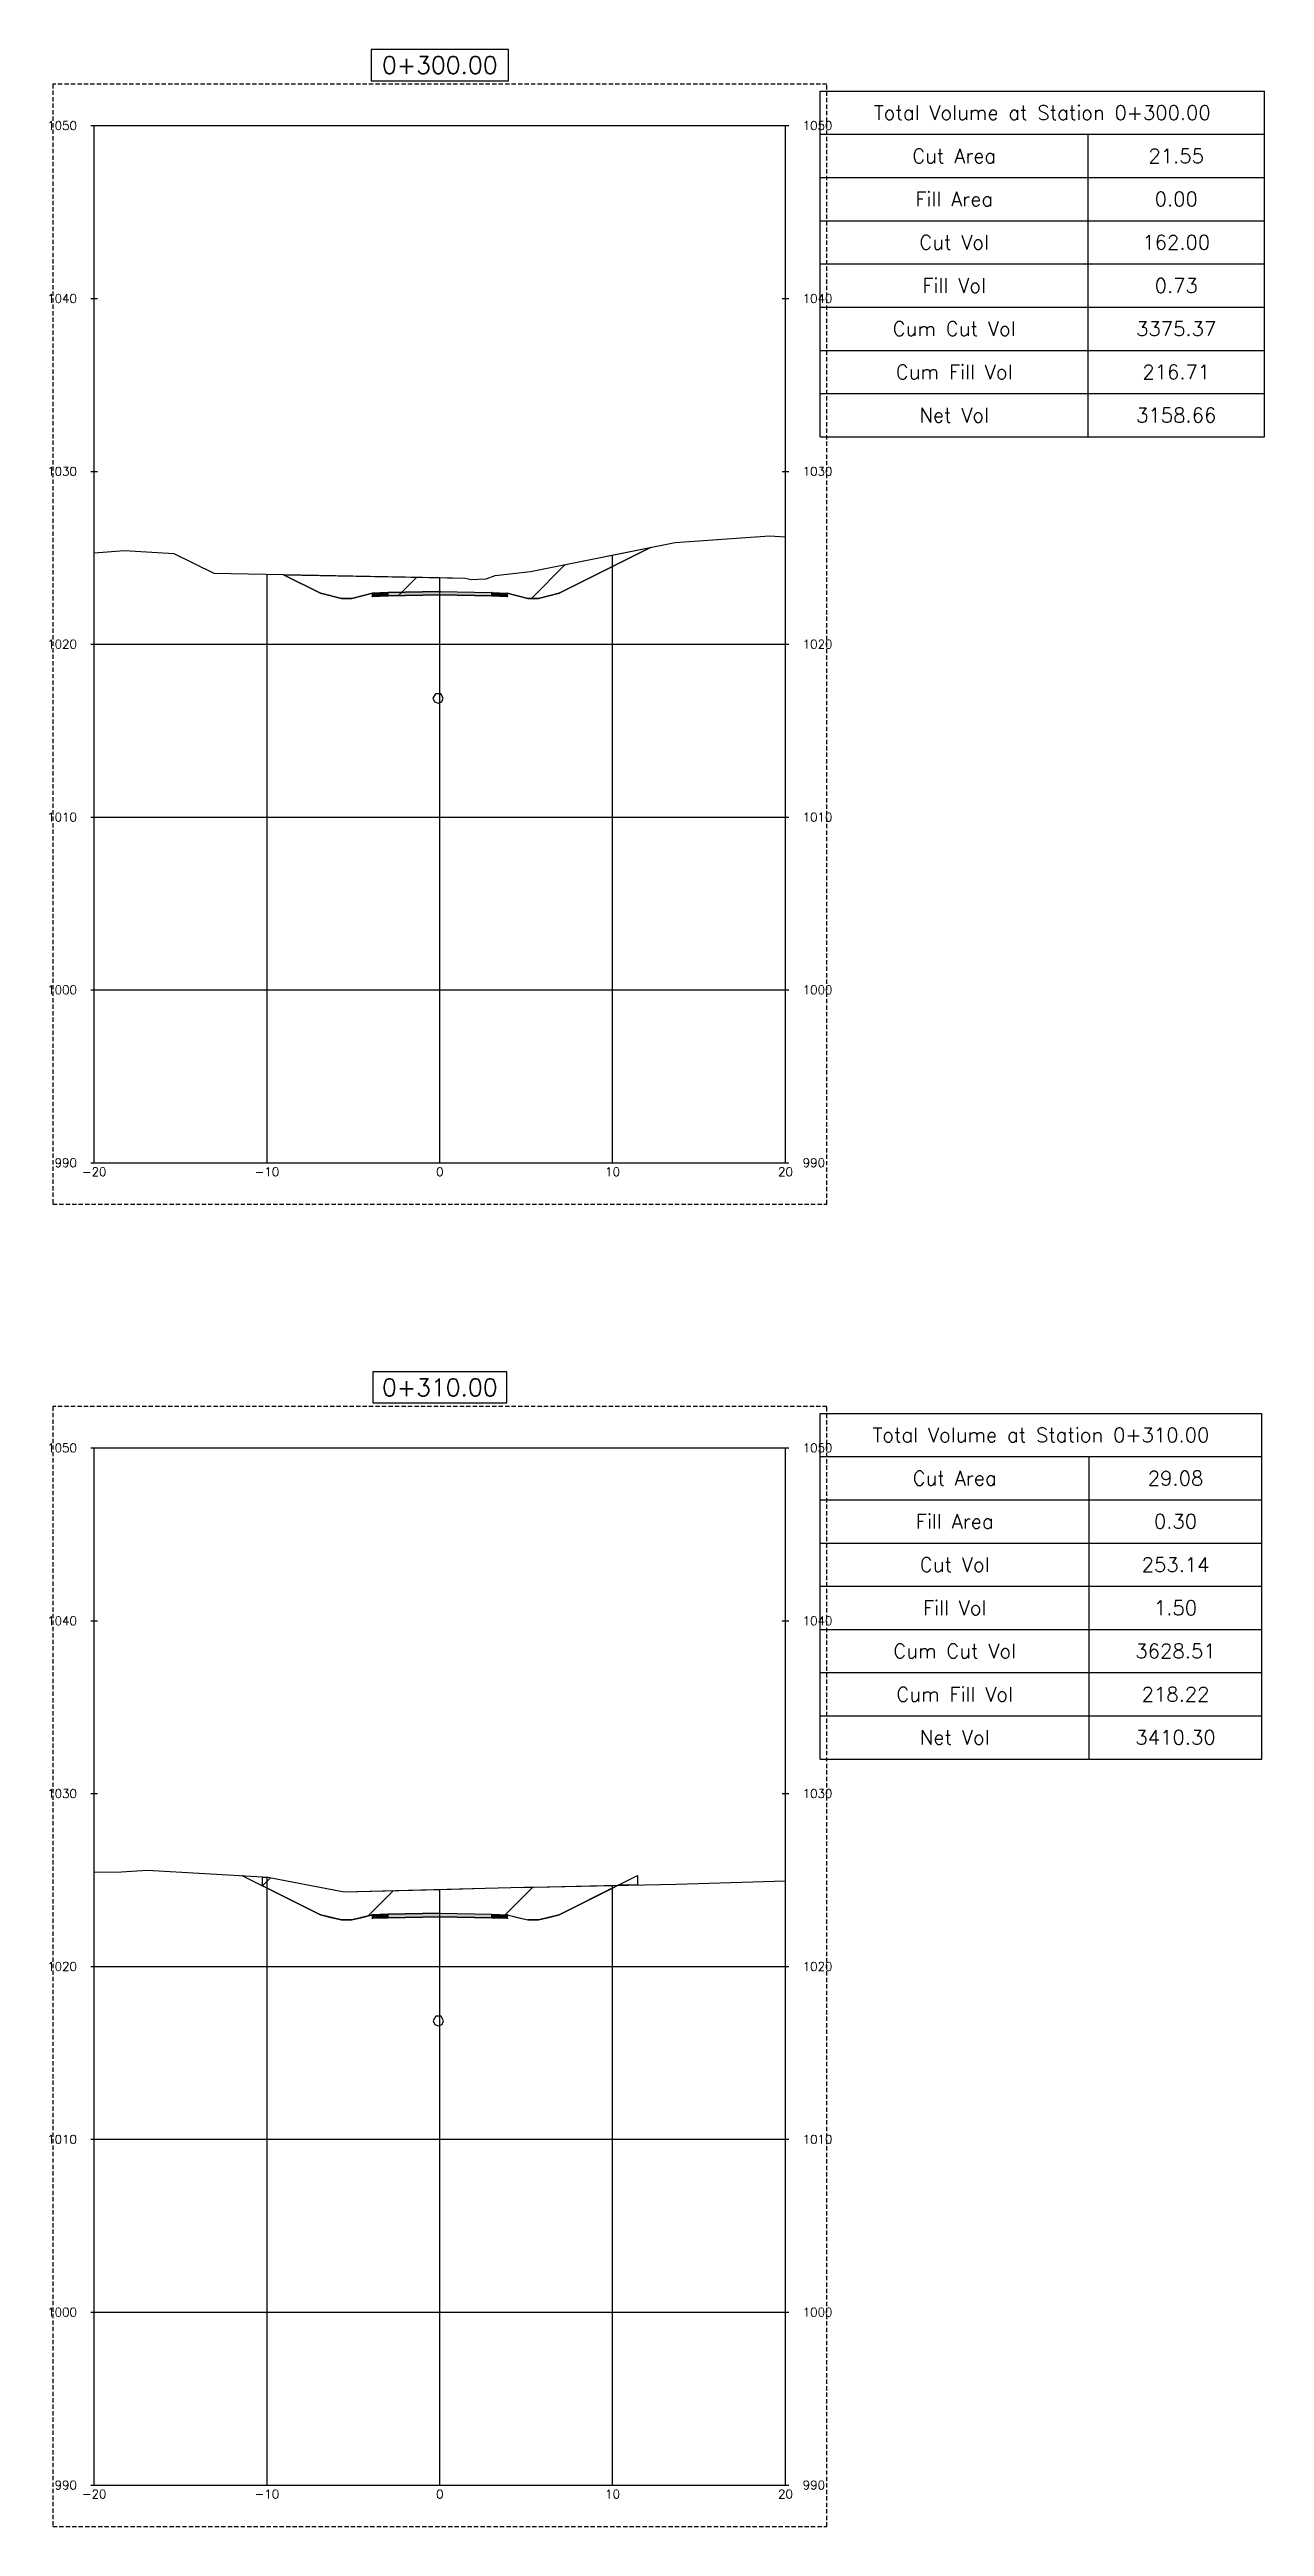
# Model space of a CAD drawing. Header units: metres. Extents: x 517023 to 519141, y 3924953 to 3927827.
# Drawn here: x 518481.9 to 518552.2, y 3925358.7 to 3925502 of the extents above; entities that cross this region are included whole.
import ezdxf

# ---------------------------------------------------------------- set-up
doc = ezdxf.new("R2010")
doc.units = ezdxf.units.M
doc.linetypes.add('DASHED2', pattern=[0.375, 0.25, -0.125])
for name, color, linetype in [('C-ANNO-TABL', 1, 'Continuous'), ('C-ANNO-TABL-TEXT', 150, 'Continuous'), ('C-ANNO-TABL-TITL', 150, 'Continuous'), ('C-ANNO-TABL-TTBL', 5, 'Continuous'), ('C-ROAD-CORR', 5, 'Continuous'), ('C-ROAD-CORR-PATT', 150, 'Continuous'), ('C-ROAD-LINK', 150, 'Continuous'), ('C-ROAD-MARK', 212, 'Continuous'), ('C-ROAD-PROF-TTLB', 5, 'Continuous'), ('C-ROAD-SECT', 7, 'Continuous'), ('C-ROAD-SECT-GRID', 7, 'Continuous'), ('C-ROAD-SECT-TEXT', 92, 'Continuous'), ('C-ROAD-SECT-TICK', 7, 'Continuous'), ('C-ROAD-SECT-TITL', 92, 'Continuous'), ('C-ROAD-SHAP', 32, 'Continuous'), ('C-ROAD-SHAP-PATT', 7, 'Continuous'), ('C-STRM-PIPE', 170, 'Continuous')]:
    doc.layers.add(name, color=color, linetype=linetype)
doc.layers.add('C-ROAD-SECT-BUFR', color=6, linetype='DASHED2', plot=False)
doc.styles.get("Standard").update_dxf_attribs({"font": 'simplex.shx'})

msp = doc.modelspace()

# ---------------------------------------------------------------- texts
at = {"layer": 'C-ANNO-TABL-TEXT', "color": 150, "linetype": 'Continuous', "lineweight": -3, "char_height": 0.833, "attachment_point": 5}
for s, insert in [('21.55', (518547.08, 3925495.89)), ('0.00', (518547.08, 3925493.39)), ('162.00', (518547.08, 3925490.89)), ('0.73', (518547.08, 3925488.39)), ('3375.37', (518547.08, 3925485.89)), ('216.71', (518547.08, 3925483.39)), ('3158.66', (518547.08, 3925480.89)), ('29.08', (518547.04, 3925419.39)), ('0.30', (518547.04, 3925416.89)), ('253.14', (518547.04, 3925414.39)), ('1.50', (518547.04, 3925411.89)), ('3628.51', (518547.04, 3925409.39)), ('218.22', (518547.04, 3925406.89)), ('3410.30', (518547.04, 3925404.39))]:
    msp.add_mtext(s, dxfattribs=dict(at, insert=insert))
at = {"layer": 'C-ANNO-TABL-TITL', "color": 150, "linetype": 'Continuous', "lineweight": -3, "attachment_point": 5}
for s, insert, char_height in [('Total Volume at Station 0+300.00', (518539.33, 3925498.39), 0.8333), ('Cut Area', (518534.23, 3925495.89), 0.833), ('Fill Area', (518534.23, 3925493.39), 0.833), ('Cut Vol', (518534.23, 3925490.89), 0.833), ('Fill Vol', (518534.23, 3925488.39), 0.833), ('Cum Cut Vol', (518534.23, 3925485.89), 0.8333), ('Cum Fill Vol', (518534.23, 3925483.39), 0.8333), ('Net Vol', (518534.23, 3925480.89), 0.833), ('Total Volume at Station 0+310.00', (518539.25, 3925421.89), 0.8333), ('Cut Area', (518534.26, 3925419.39), 0.833), ('Fill Area', (518534.26, 3925416.89), 0.833), ('Cut Vol', (518534.26, 3925414.39), 0.833), ('Fill Vol', (518534.26, 3925411.89), 0.833), ('Cum Cut Vol', (518534.26, 3925409.39), 0.8333), ('Cum Fill Vol', (518534.26, 3925406.89), 0.8333), ('Net Vol', (518534.26, 3925404.39), 0.833)]:
    msp.add_mtext(s, dxfattribs=dict(at, insert=insert, char_height=char_height))
at = {"layer": 'C-ROAD-SECT-TEXT', "color": 92, "linetype": 'Continuous', "lineweight": -3, "char_height": 0.5}
for s, insert, attachment_point in [('1050', (518483.47, 3925497.64), 6), ('1050', (518525.47, 3925497.64), 4), ('1040', (518483.47, 3925487.64), 6), ('1040', (518525.47, 3925487.64), 4), ('1030', (518483.47, 3925477.64), 6), ('1030', (518525.47, 3925477.64), 4), ('1020', (518483.47, 3925467.64), 6), ('1020', (518525.47, 3925467.64), 4), ('1010', (518483.47, 3925457.64), 6), ('1010', (518525.47, 3925457.64), 4), ('1000', (518483.47, 3925447.64), 6), ('1000', (518525.47, 3925447.64), 4), ('990', (518483.47, 3925437.64), 6), ('{\\C3;-20}', (518484.47, 3925437.37), 2), ('{\\C3;-10}', (518494.47, 3925437.37), 2), ('{\\C3;0}', (518504.47, 3925437.37), 2), ('{\\C3;10}', (518514.47, 3925437.37), 2), ('{\\C3;20}', (518524.47, 3925437.37), 2), ('990', (518525.47, 3925437.64), 4), ('1050', (518483.47, 3925421.14), 6), ('1050', (518525.47, 3925421.14), 4), ('1040', (518483.47, 3925411.14), 6), ('1040', (518525.47, 3925411.14), 4), ('1030', (518483.47, 3925401.14), 6), ('1030', (518525.47, 3925401.14), 4), ('1020', (518483.47, 3925391.14), 6), ('1020', (518525.47, 3925391.14), 4), ('1010', (518483.47, 3925381.14), 6), ('1010', (518525.47, 3925381.14), 4), ('1000', (518483.47, 3925371.14), 6), ('1000', (518525.47, 3925371.14), 4), ('990', (518483.47, 3925361.14), 6), ('990', (518525.47, 3925361.14), 4), ('{\\C3;-20}', (518484.47, 3925360.87), 2), ('{\\C3;-10}', (518494.47, 3925360.87), 2), ('{\\C3;0}', (518504.47, 3925360.87), 2), ('{\\C3;10}', (518514.47, 3925360.87), 2), ('{\\C3;20}', (518524.47, 3925360.87), 2)]:
    msp.add_mtext(s, dxfattribs=dict(at, insert=insert, attachment_point=attachment_point))
at = {"layer": 'C-ROAD-SECT-TITL', "color": 92, "linetype": 'Continuous', "lineweight": -3, "char_height": 1, "attachment_point": 8}
for s, insert in [('0+300.00', (518504.47, 3925500.64)), ('0+310.00', (518504.47, 3925424.14))]:
    msp.add_mtext(s, dxfattribs=dict(at, insert=insert))

# ---------------------------------------------------------------- hatches: boundary and pattern name
at = {"layer": 'C-ROAD-CORR-PATT', "linetype": 'Continuous', "lineweight": -3}
h = msp.add_hatch(dxfattribs=at)
h.set_pattern_fill('ANSI31', color=1, scale=1.75, style=0)
h.set_pattern_definition([(45, (518495.429, 3925471.6626), (-3.9289, 3.9289), [])])
h.paths.add_polyline_path([(518495.43, 3925471.66), (518505.94, 3925471.46), (518506.29, 3925471.39), (518507.16, 3925471.42), (518507.67, 3925471.61), (518509.72, 3925471.84), (518516.65, 3925473.23), (518511.37, 3925470.59), (518510.17, 3925470.29), (518509.57, 3925470.29), (518508.37, 3925470.59), (518508.37, 3925470.39), (518507.47, 3925470.43), (518504.47, 3925470.49), (518501.47, 3925470.43), (518500.57, 3925470.39), (518500.57, 3925470.59), (518499.37, 3925470.29), (518498.77, 3925470.29), (518497.57, 3925470.59)])
h = msp.add_hatch(dxfattribs=at)
h.set_pattern_fill('ANSI31', color=1, scale=1.75, style=0)
h.set_pattern_definition([(45, (518494.2066, 3925395.811), (-3.9289, 3.9289), [])])
h.paths.add_polyline_path([(518494.21, 3925395.81), (518494.21, 3925396.32), (518494.24, 3925396.3), (518494.52, 3925396.3), (518498.93, 3925395.46), (518507.09, 3925395.67), (518509.33, 3925395.73), (518509.88, 3925395.73), (518514.79, 3925395.84), (518511.37, 3925394.13), (518510.17, 3925393.83), (518509.57, 3925393.83), (518508.97, 3925393.98), (518508.37, 3925394.13), (518508.37, 3925393.93), (518507.47, 3925393.96), (518504.47, 3925394.02), (518501.47, 3925393.96), (518501.02, 3925393.95), (518500.57, 3925393.93), (518500.57, 3925394.13), (518499.37, 3925393.83), (518498.77, 3925393.83), (518497.57, 3925394.13)])
h = msp.add_hatch(dxfattribs=at)
h.set_pattern_fill('ANSI31', color=3, scale=1.75, style=0)
h.set_pattern_definition([(45, (518514.7895, 3925395.838), (-3.929, 3.929), [])])
h.paths.add_polyline_path([(518514.79, 3925395.84), (518515.91, 3925396.4), (518515.91, 3925395.86)])
at = {"layer": 'C-ROAD-SHAP-PATT', "linetype": 'Continuous', "lineweight": -3}
for points in [[(518501.47, 3925470.63), (518500.57, 3925470.59), (518500.57, 3925470.39), (518501.47, 3925470.43)], [(518504.47, 3925470.69), (518501.47, 3925470.63), (518501.47, 3925470.43), (518504.47, 3925470.49)], [(518504.47, 3925470.69), (518507.47, 3925470.63), (518507.47, 3925470.43), (518504.47, 3925470.49)], [(518507.47, 3925470.63), (518508.37, 3925470.59), (518508.37, 3925470.39), (518507.47, 3925470.43)], [(518501.47, 3925394.16), (518500.57, 3925394.13), (518500.57, 3925393.93), (518501.47, 3925393.96)], [(518504.47, 3925394.22), (518501.47, 3925394.16), (518501.47, 3925393.96), (518504.47, 3925394.02)], [(518504.47, 3925394.22), (518507.47, 3925394.16), (518507.47, 3925393.96), (518504.47, 3925394.02)], [(518507.47, 3925394.16), (518508.37, 3925394.13), (518508.37, 3925393.93), (518507.47, 3925393.96)]]:
    msp.add_hatch(color=7, dxfattribs=at).paths.add_polyline_path(points)

# ---------------------------------------------------------------- linework, layer by layer
at = {"layer": 'C-ANNO-TABL', "color": 1, "linetype": 'Continuous', "lineweight": -3}
for p, q in [((518526.47, 3925497.14), (518552.19, 3925497.14)), ((518541.98, 3925479.64), (518541.98, 3925497.14)), ((518526.47, 3925494.64), (518552.19, 3925494.64)), ((518526.47, 3925492.14), (518552.19, 3925492.14)), ((518526.47, 3925489.64), (518552.19, 3925489.64)), ((518526.47, 3925487.14), (518552.19, 3925487.14)), ((518526.47, 3925484.64), (518552.19, 3925484.64)), ((518526.47, 3925482.14), (518552.19, 3925482.14)), ((518526.47, 3925420.64), (518552.03, 3925420.64)), ((518542.05, 3925403.14), (518542.05, 3925420.64)), ((518526.47, 3925418.14), (518552.03, 3925418.14)), ((518526.47, 3925415.64), (518552.03, 3925415.64)), ((518526.47, 3925413.14), (518552.03, 3925413.14)), ((518526.47, 3925410.64), (518552.03, 3925410.64)), ((518526.47, 3925408.14), (518552.03, 3925408.14)), ((518526.47, 3925405.64), (518552.03, 3925405.64))]:
    msp.add_line(p, q, dxfattribs=at)
at = {"layer": 'C-ANNO-TABL-TTBL', "color": 5, "linetype": 'Continuous', "lineweight": -3}
for p, q in [((518526.47, 3925499.64), (518552.19, 3925499.64)), ((518526.47, 3925479.64), (518526.47, 3925499.64)), ((518552.19, 3925479.64), (518552.19, 3925499.64)), ((518526.47, 3925479.64), (518552.19, 3925479.64)), ((518526.47, 3925423.14), (518552.03, 3925423.14)), ((518526.47, 3925403.14), (518526.47, 3925423.14)), ((518552.03, 3925403.14), (518552.03, 3925423.14)), ((518526.47, 3925403.14), (518552.03, 3925403.14))]:
    msp.add_line(p, q, dxfattribs=at)
at = {"layer": 'C-ROAD-CORR', "color": 1, "linetype": 'Continuous', "lineweight": -3}
for p, q in [((518509.72, 3925471.84), (518516.65, 3925473.23)), ((518516.65, 3925473.23), (518511.37, 3925470.59)), ((518495.43, 3925471.66), (518505.94, 3925471.46)), ((518497.57, 3925470.59), (518495.43, 3925471.66)), ((518505.94, 3925471.46), (518506.29, 3925471.39)), ((518506.29, 3925471.39), (518507.16, 3925471.42)), ((518507.16, 3925471.42), (518507.67, 3925471.61)), ((518507.67, 3925471.61), (518509.72, 3925471.84)), ((518498.77, 3925470.29), (518497.57, 3925470.59)), ((518499.37, 3925470.29), (518498.77, 3925470.29)), ((518500.57, 3925470.59), (518499.37, 3925470.29)), ((518500.57, 3925470.39), (518500.57, 3925470.59)), ((518501.47, 3925470.43), (518500.57, 3925470.39)), ((518504.47, 3925470.49), (518501.47, 3925470.43)), ((518507.47, 3925470.43), (518504.47, 3925470.49)), ((518508.37, 3925470.39), (518507.47, 3925470.43)), ((518509.57, 3925470.29), (518508.37, 3925470.59)), ((518508.37, 3925470.59), (518508.37, 3925470.39)), ((518510.17, 3925470.29), (518509.57, 3925470.29)), ((518511.37, 3925470.59), (518510.17, 3925470.29)), ((518494.21, 3925395.81), (518494.21, 3925396.32)), ((518494.21, 3925396.32), (518494.24, 3925396.3)), ((518497.57, 3925394.13), (518494.21, 3925395.81)), ((518494.24, 3925396.3), (518494.52, 3925396.3)), ((518494.52, 3925396.3), (518498.93, 3925395.46)), ((518498.93, 3925395.46), (518507.09, 3925395.67)), ((518507.09, 3925395.67), (518509.33, 3925395.73)), ((518509.33, 3925395.73), (518509.88, 3925395.73)), ((518509.88, 3925395.73), (518514.79, 3925395.84)), ((518514.79, 3925395.84), (518511.37, 3925394.13)), ((518498.77, 3925393.83), (518497.57, 3925394.13)), ((518500.57, 3925394.13), (518499.37, 3925393.83)), ((518500.57, 3925393.93), (518500.57, 3925394.13)), ((518504.47, 3925394.02), (518501.47, 3925393.96)), ((518507.47, 3925393.96), (518504.47, 3925394.02)), ((518508.37, 3925394.13), (518509.57, 3925393.83)), ((518508.37, 3925394.13), (518508.37, 3925393.93)), ((518511.37, 3925394.13), (518510.17, 3925393.83)), ((518499.37, 3925393.83), (518498.77, 3925393.83)), ((518500.57, 3925393.93), (518501.47, 3925393.96)), ((518508.37, 3925393.93), (518507.47, 3925393.96)), ((518510.17, 3925393.83), (518509.57, 3925393.83))]:
    msp.add_line(p, q, dxfattribs=at)
at = {"layer": 'C-ROAD-CORR', "color": 3, "linetype": 'Continuous', "lineweight": -3}
for p, q in [((518514.79, 3925395.84), (518515.91, 3925396.4)), ((518515.91, 3925395.86), (518514.79, 3925395.84)), ((518515.91, 3925396.4), (518515.91, 3925395.86))]:
    msp.add_line(p, q, dxfattribs=at)
at = {"layer": 'C-ROAD-LINK', "color": 150, "linetype": 'Continuous', "lineweight": -3}
for p, q in [((518511.37, 3925470.59), (518516.65, 3925473.23)), ((518495.43, 3925471.66), (518497.57, 3925470.59)), ((518497.57, 3925470.59), (518498.77, 3925470.29)), ((518498.77, 3925470.29), (518499.37, 3925470.29)), ((518499.37, 3925470.29), (518500.57, 3925470.59)), ((518500.57, 3925470.59), (518501.47, 3925470.63)), ((518500.57, 3925470.59), (518500.57, 3925470.39)), ((518500.57, 3925470.39), (518501.47, 3925470.43)), ((518501.47, 3925470.63), (518504.47, 3925470.69)), ((518501.47, 3925470.63), (518501.47, 3925470.43)), ((518501.47, 3925470.43), (518501.47, 3925470.63)), ((518501.47, 3925470.43), (518504.47, 3925470.49)), ((518504.47, 3925470.69), (518507.47, 3925470.63)), ((518504.47, 3925470.49), (518504.47, 3925470.69)), ((518504.47, 3925470.49), (518507.47, 3925470.43)), ((518507.47, 3925470.63), (518507.47, 3925470.43)), ((518507.47, 3925470.63), (518508.37, 3925470.59)), ((518507.47, 3925470.43), (518507.47, 3925470.63)), ((518507.47, 3925470.43), (518508.37, 3925470.39)), ((518508.37, 3925470.59), (518508.37, 3925470.39)), ((518508.37, 3925470.59), (518509.57, 3925470.29)), ((518509.57, 3925470.29), (518510.17, 3925470.29)), ((518510.17, 3925470.29), (518511.37, 3925470.59)), ((518493.05, 3925396.39), (518497.57, 3925394.13)), ((518511.37, 3925394.13), (518514.79, 3925395.84)), ((518497.57, 3925394.13), (518498.77, 3925393.83)), ((518499.37, 3925393.83), (518500.57, 3925394.13)), ((518500.57, 3925394.13), (518501.47, 3925394.16)), ((518500.57, 3925394.13), (518500.57, 3925393.93)), ((518501.47, 3925394.16), (518504.47, 3925394.22)), ((518501.47, 3925394.16), (518501.47, 3925393.96)), ((518501.47, 3925393.96), (518501.47, 3925394.16)), ((518501.47, 3925393.96), (518504.47, 3925394.02)), ((518504.47, 3925394.22), (518507.47, 3925394.16)), ((518504.47, 3925394.02), (518504.47, 3925394.22)), ((518504.47, 3925394.02), (518507.47, 3925393.96)), ((518507.47, 3925394.16), (518507.47, 3925393.96)), ((518507.47, 3925394.16), (518508.37, 3925394.13)), ((518507.47, 3925393.96), (518507.47, 3925394.16)), ((518508.37, 3925394.13), (518508.37, 3925393.93)), ((518508.37, 3925394.13), (518509.57, 3925393.83)), ((518510.17, 3925393.83), (518511.37, 3925394.13)), ((518498.77, 3925393.83), (518499.37, 3925393.83)), ((518500.57, 3925393.93), (518501.47, 3925393.96)), ((518507.47, 3925393.96), (518508.37, 3925393.93)), ((518509.57, 3925393.83), (518510.17, 3925393.83))]:
    msp.add_line(p, q, dxfattribs=at)
at = {"layer": 'C-ROAD-MARK', "color": 212, "linetype": 'Continuous', "lineweight": -3}
for centre in [(518516.65, 3925473.23), (518495.43, 3925471.66), (518497.57, 3925470.59), (518498.77, 3925470.29), (518499.37, 3925470.29), (518500.57, 3925470.59), (518500.57, 3925470.39), (518501.47, 3925470.63), (518501.47, 3925470.43), (518504.47, 3925470.69), (518504.47, 3925470.49), (518507.47, 3925470.63), (518507.47, 3925470.43), (518508.37, 3925470.59), (518508.37, 3925470.39), (518509.57, 3925470.29), (518510.17, 3925470.29), (518511.37, 3925470.59), (518493.05, 3925396.39), (518514.79, 3925395.84), (518497.57, 3925394.13), (518500.57, 3925394.13), (518501.47, 3925394.16), (518501.47, 3925393.96), (518504.47, 3925394.22), (518504.47, 3925394.02), (518507.47, 3925394.16), (518507.47, 3925393.96), (518508.37, 3925394.13), (518511.37, 3925394.13), (518498.77, 3925393.83), (518499.37, 3925393.83), (518500.57, 3925393.93), (518508.37, 3925393.93), (518509.57, 3925393.83), (518510.17, 3925393.83)]:
    msp.add_circle(centre, 0.015, dxfattribs=at)
at = {"layer": 'C-ROAD-PROF-TTLB', "color": 5, "linetype": 'Continuous', "lineweight": -3}
for p, q in [((518484.47, 3925437.64), (518484.47, 3925497.64)), ((518484.47, 3925497.64), (518524.47, 3925497.64)), ((518524.47, 3925437.64), (518524.47, 3925497.64)), ((518484.47, 3925437.64), (518524.47, 3925437.64)), ((518484.47, 3925361.14), (518484.47, 3925421.14)), ((518484.47, 3925421.14), (518524.47, 3925421.14)), ((518524.47, 3925361.14), (518524.47, 3925421.14)), ((518484.47, 3925361.14), (518524.47, 3925361.14))]:
    msp.add_line(p, q, dxfattribs=at)
at = {"layer": 'C-ROAD-SECT', "color": 7, "linetype": 'Continuous', "lineweight": -3}
for points in [[(518484.47, 3925472.93), (518486.23, 3925473.06), (518489.07, 3925472.89), (518491.39, 3925471.74), (518504.47, 3925471.49), (518505.94, 3925471.46), (518506.29, 3925471.39), (518507.16, 3925471.42), (518507.67, 3925471.61), (518509.72, 3925471.84), (518518.09, 3925473.52), (518523.54, 3925473.91), (518524.47, 3925473.86)], [(518495.43, 3925471.66), (518497.57, 3925470.59), (518498.77, 3925470.29), (518499.37, 3925470.29), (518500.57, 3925470.59), (518500.57, 3925470.39), (518501.47, 3925470.43), (518504.47, 3925470.49), (518507.47, 3925470.43), (518508.37, 3925470.39), (518508.37, 3925470.59), (518509.57, 3925470.29), (518510.17, 3925470.29), (518511.37, 3925470.59), (518516.65, 3925473.23)], [(518484.47, 3925396.6), (518486.05, 3925396.61), (518487.53, 3925396.72), (518494.2, 3925396.32), (518494.24, 3925396.3), (518494.52, 3925396.3), (518498.93, 3925395.46), (518504.47, 3925395.6), (518507.09, 3925395.67), (518509.33, 3925395.73), (518509.88, 3925395.73), (518518.14, 3925395.91), (518524.47, 3925396.1)], [(518494.21, 3925395.81), (518496.5, 3925394.66), (518497.57, 3925394.13), (518498.17, 3925393.98), (518498.77, 3925393.83), (518499.07, 3925393.83), (518499.37, 3925393.83), (518499.97, 3925393.98), (518500.57, 3925394.13), (518500.57, 3925394.03), (518500.57, 3925393.93), (518501.02, 3925393.95), (518501.47, 3925393.96), (518502.97, 3925393.99), (518504.47, 3925394.02), (518505.97, 3925393.99), (518507.47, 3925393.96), (518507.92, 3925393.95), (518508.37, 3925393.93), (518508.37, 3925394.03), (518508.37, 3925394.13), (518508.97, 3925393.98), (518509.57, 3925393.83), (518509.87, 3925393.83), (518510.17, 3925393.83), (518510.77, 3925393.98), (518511.37, 3925394.13), (518513.27, 3925395.08), (518515.91, 3925396.4)]]:
    msp.add_lwpolyline(points, dxfattribs=at)
at = {"layer": 'C-ROAD-SECT-BUFR', "color": 6, "linetype": 'DASHED2', "lineweight": -3}
for p, q in [((518526.87, 3925500.04), (518482.07, 3925500.04)), ((518482.07, 3925500.04), (518482.07, 3925435.24)), ((518526.87, 3925435.24), (518526.87, 3925500.04)), ((518482.07, 3925435.24), (518526.87, 3925435.24)), ((518526.87, 3925423.54), (518482.07, 3925423.54)), ((518482.07, 3925423.54), (518482.07, 3925358.74)), ((518526.87, 3925358.74), (518526.87, 3925423.54)), ((518482.07, 3925358.74), (518526.87, 3925358.74))]:
    msp.add_line(p, q, dxfattribs=at)
at = {"layer": 'C-ROAD-SECT-GRID', "color": 7, "linetype": 'Continuous', "lineweight": -3}
for p, q in [((518484.47, 3925437.64), (518484.47, 3925472.93)), ((518514.47, 3925437.64), (518514.47, 3925472.79)), ((518524.47, 3925437.64), (518524.47, 3925473.86)), ((518494.47, 3925437.64), (518494.47, 3925471.68)), ((518504.47, 3925437.64), (518504.47, 3925471.49)), ((518484.47, 3925467.64), (518524.47, 3925467.64)), ((518484.47, 3925457.64), (518524.47, 3925457.64)), ((518484.47, 3925447.64), (518524.47, 3925447.64)), ((518484.47, 3925437.64), (518524.47, 3925437.64)), ((518484.47, 3925361.14), (518484.47, 3925396.6)), ((518494.47, 3925361.14), (518494.47, 3925396.3)), ((518504.47, 3925361.14), (518504.47, 3925395.6)), ((518514.47, 3925361.14), (518514.47, 3925395.83)), ((518524.47, 3925361.14), (518524.47, 3925396.1)), ((518484.47, 3925391.14), (518524.47, 3925391.14)), ((518484.47, 3925381.14), (518524.47, 3925381.14)), ((518484.47, 3925371.14), (518524.47, 3925371.14)), ((518484.47, 3925361.14), (518524.47, 3925361.14))]:
    msp.add_line(p, q, dxfattribs=at)
at = {"layer": 'C-ROAD-SECT-TICK', "color": 7, "linetype": 'Continuous', "lineweight": -3}
for p, q in [((518484.27, 3925497.64), (518484.67, 3925497.64)), ((518524.27, 3925497.64), (518524.67, 3925497.64)), ((518484.27, 3925487.64), (518484.67, 3925487.64)), ((518524.27, 3925487.64), (518524.67, 3925487.64)), ((518484.27, 3925477.64), (518484.67, 3925477.64)), ((518524.27, 3925477.64), (518524.67, 3925477.64)), ((518484.27, 3925467.64), (518484.67, 3925467.64)), ((518524.27, 3925467.64), (518524.67, 3925467.64)), ((518484.27, 3925457.64), (518484.67, 3925457.64)), ((518524.27, 3925457.64), (518524.67, 3925457.64)), ((518484.27, 3925447.64), (518484.67, 3925447.64)), ((518524.27, 3925447.64), (518524.67, 3925447.64)), ((518484.27, 3925437.64), (518484.67, 3925437.64)), ((518524.27, 3925437.64), (518524.67, 3925437.64)), ((518484.27, 3925421.14), (518484.67, 3925421.14)), ((518524.27, 3925421.14), (518524.67, 3925421.14)), ((518484.27, 3925411.14), (518484.67, 3925411.14)), ((518524.27, 3925411.14), (518524.67, 3925411.14)), ((518484.27, 3925401.14), (518484.67, 3925401.14)), ((518524.27, 3925401.14), (518524.67, 3925401.14)), ((518484.27, 3925391.14), (518484.67, 3925391.14)), ((518524.27, 3925391.14), (518524.67, 3925391.14)), ((518484.27, 3925381.14), (518484.67, 3925381.14)), ((518524.27, 3925381.14), (518524.67, 3925381.14)), ((518484.27, 3925371.14), (518484.67, 3925371.14)), ((518524.27, 3925371.14), (518524.67, 3925371.14)), ((518484.27, 3925361.14), (518484.67, 3925361.14)), ((518524.27, 3925361.14), (518524.67, 3925361.14))]:
    msp.add_line(p, q, dxfattribs=at)
at = {"layer": 'C-ROAD-SECT-TITL', "color": 92, "linetype": 'Continuous', "lineweight": -3}
for points in [[(518500.5, 3925500.24), (518508.44, 3925500.24), (518508.44, 3925502.04), (518500.5, 3925502.04)], [(518500.59, 3925423.74), (518508.35, 3925423.74), (518508.35, 3925425.54), (518500.59, 3925425.54)]]:
    msp.add_3dface(points, dxfattribs=at)
at = {"layer": 'C-ROAD-SHAP', "color": 32, "linetype": 'Continuous', "lineweight": -3}
for p, q in [((518501.47, 3925470.63), (518500.57, 3925470.59)), ((518500.57, 3925470.59), (518500.57, 3925470.39)), ((518500.57, 3925470.39), (518501.47, 3925470.43)), ((518504.47, 3925470.69), (518501.47, 3925470.63)), ((518501.47, 3925470.63), (518501.47, 3925470.43)), ((518501.47, 3925470.43), (518501.47, 3925470.63)), ((518501.47, 3925470.43), (518504.47, 3925470.49)), ((518504.47, 3925470.69), (518507.47, 3925470.63)), ((518504.47, 3925470.49), (518504.47, 3925470.69)), ((518507.47, 3925470.43), (518504.47, 3925470.49)), ((518507.47, 3925470.63), (518507.47, 3925470.43)), ((518507.47, 3925470.63), (518508.37, 3925470.59)), ((518507.47, 3925470.43), (518507.47, 3925470.63)), ((518508.37, 3925470.39), (518507.47, 3925470.43)), ((518508.37, 3925470.59), (518508.37, 3925470.39)), ((518501.47, 3925394.16), (518500.57, 3925394.13)), ((518500.57, 3925394.13), (518500.57, 3925393.93)), ((518504.47, 3925394.22), (518501.47, 3925394.16)), ((518501.47, 3925394.16), (518501.47, 3925393.96)), ((518501.47, 3925393.96), (518501.47, 3925394.16)), ((518501.47, 3925393.96), (518504.47, 3925394.02)), ((518504.47, 3925394.22), (518507.47, 3925394.16)), ((518504.47, 3925394.02), (518504.47, 3925394.22)), ((518507.47, 3925393.96), (518504.47, 3925394.02)), ((518507.47, 3925394.16), (518507.47, 3925393.96)), ((518507.47, 3925394.16), (518508.37, 3925394.13)), ((518507.47, 3925393.96), (518507.47, 3925394.16)), ((518508.37, 3925394.13), (518508.37, 3925393.93)), ((518500.57, 3925393.93), (518501.47, 3925393.96)), ((518508.37, 3925393.93), (518507.47, 3925393.96))]:
    msp.add_line(p, q, dxfattribs=at)
at = {"layer": 'C-STRM-PIPE', "color": 170, "linetype": 'Continuous', "lineweight": -3}
for points in [[(518504.22, 3925464.77), (518504.07, 3925464.52)], [(518504.07, 3925464.52), (518504.16, 3925464.3)], [(518504.16, 3925464.3), (518504.37, 3925464.22)], [(518504.52, 3925464.77), (518504.22, 3925464.77)], [(518504.37, 3925464.22), (518504.58, 3925464.3)], [(518504.67, 3925464.52), (518504.52, 3925464.77)], [(518504.58, 3925464.3), (518504.67, 3925464.52)], [(518504.24, 3925388.26), (518504.09, 3925388)], [(518504.54, 3925388.26), (518504.24, 3925388.26)], [(518504.69, 3925388), (518504.54, 3925388.26)], [(518504.09, 3925388), (518504.18, 3925387.79)], [(518504.18, 3925387.79), (518504.39, 3925387.7)], [(518504.39, 3925387.7), (518504.6, 3925387.79)], [(518504.6, 3925387.79), (518504.69, 3925388)]]:
    msp.add_lwpolyline(points, dxfattribs=at)

msp.set_redraw_order([(e.dxf.handle, doc.entitydb.next_handle()) for e in msp.query("TEXT MTEXT ATTDEF DIMENSION ARC_DIMENSION")])  # texts and dimensions are drawn at this point

doc.saveas('drawing.dxf')
